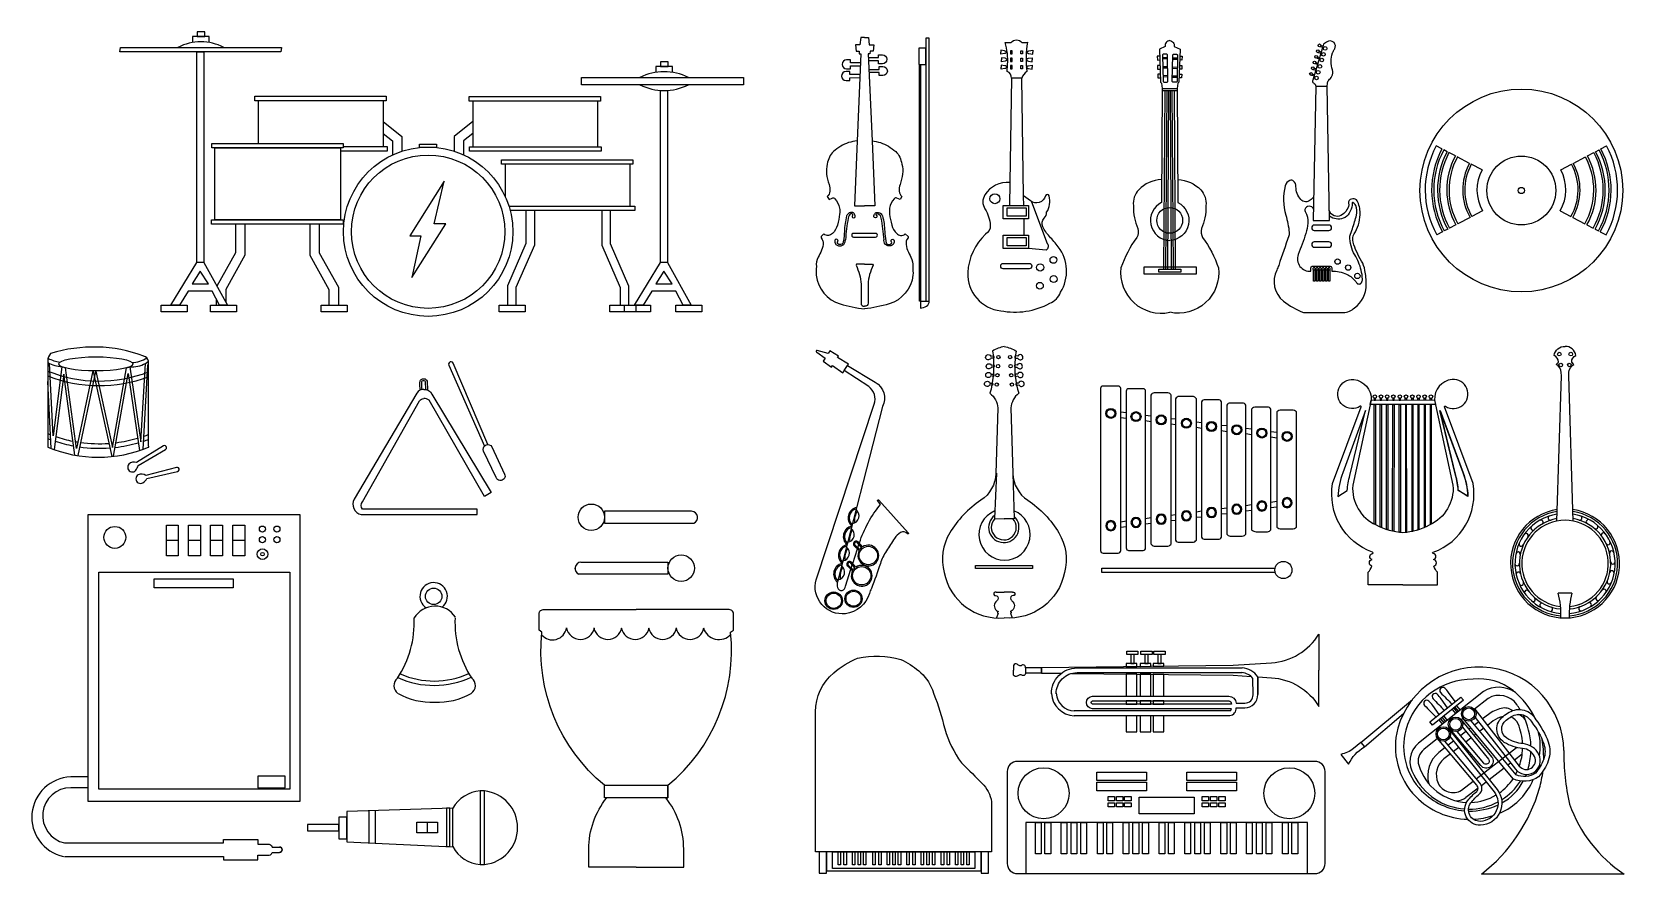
# Model space of a CAD drawing. Header units: inches. Extents: x 0.5 to 31.6, y 9.8 to 26.3.
import ezdxf

# ---------------------------------------------------------------- set-up
doc = ezdxf.new("R2010")
doc.units = ezdxf.units.IN
doc.header["$MEASUREMENT"] = 0

# ---------------------------------------------------------------- blocks, each defined once
blk = doc.blocks.new('*U1')
for radius in [0.0982, 0.078]:
    blk.add_circle((0, 0), radius)
blk = doc.blocks.new('*U2')
at = {"color": 0, "linetype": 'ByBlock', "lineweight": -2, "transparency": 16777216, "rotation": 352.5610400539124}
for p in [(21.61, 18.799), (22.103, 18.735), (22.595, 18.671), (23.088, 18.606), (23.58, 18.542), (24.073, 18.478), (24.565, 18.414), (25.058, 18.349)]:
    blk.add_blockref('*U1', p, dxfattribs=at)
blk = doc.blocks.new('*U3')
for radius in [0.0982, 0.078]:
    blk.add_circle((0, 0), radius)
blk = doc.blocks.new('*U4')
at = {"color": 0, "linetype": 'ByBlock', "lineweight": -2, "transparency": 16777216, "rotation": 352.5610400539124}
for p in [(21.61, 18.799), (22.103, 18.735), (22.595, 18.671), (23.088, 18.606), (23.58, 18.542), (24.073, 18.478), (24.565, 18.414), (25.058, 18.349)]:
    blk.add_blockref('*U3', p, dxfattribs=at)
blk = doc.blocks.new('*U5')
blk.add_lwpolyline([(-0.063, 0.04), (0.063, 0.04), (0.063, -0.04), (-0.063, -0.04)], close=True)
blk = doc.blocks.new('*U6')
at = {"color": 0, "linetype": 'ByBlock', "lineweight": -2, "transparency": 16777216}
for p in [(0, 0), (0.162, 0), (0.323, 0), (0, -0.12), (0.162, -0.12), (0.323, -0.12)]:
    blk.add_blockref('*U5', p, dxfattribs=at)
blk = doc.blocks.new('*U7')
blk.add_lwpolyline([(-0.063, 0.04), (0.063, 0.04), (0.063, -0.04), (-0.063, -0.04)], close=True)
blk = doc.blocks.new('*U8')
at = {"color": 0, "linetype": 'ByBlock', "lineweight": -2, "transparency": 16777216}
for p in [(0, 0), (0.162, 0), (0.323, 0), (0, -0.12), (0.162, -0.12), (0.323, -0.12)]:
    blk.add_blockref('*U7', p, dxfattribs=at)
blk = doc.blocks.new('*U9')
blk.add_lwpolyline([(0, 0.1), (0.026, 0.1), (0.026, -0.124), (0, -0.124)], close=True)
blk.add_arc((0.013, 0.119), 0.023, 304.0921, 235.9079)
blk = doc.blocks.new('*U10')
at = {"color": 0, "linetype": 'ByBlock', "lineweight": -2, "transparency": 16777216}
for p in [(25.572, 21.508), (25.631, 21.508), (25.69, 21.508), (25.749, 21.508), (25.808, 21.508), (25.867, 21.508)]:
    blk.add_blockref('*U9', p, dxfattribs=at)
blk = doc.blocks.new('*U11')
blk.add_circle((0, 0), 0.0593)
blk = doc.blocks.new('*U12')
at = {"color": 0, "linetype": 'ByBlock', "lineweight": -2, "transparency": 16777216}
for p in [(0, 0), (0.284, 0), (0, -0.207), (0.284, -0.207)]:
    blk.add_blockref('*U11', p, dxfattribs=at)
blk = doc.blocks.new('*U13')
blk.add_line((0.117, 0), (-0.117, 0))
blk.add_lwpolyline([(-0.117, 0.3), (0.117, 0.3), (0.117, -0.3), (-0.117, -0.3)], close=True)
blk = doc.blocks.new('*U14')
at = {"color": 0, "linetype": 'ByBlock', "lineweight": -2, "transparency": 16777216}
for p in [(0, 0), (0.433, 0), (0.865, 0), (1.298, 0)]:
    blk.add_blockref('*U13', p, dxfattribs=at)

msp = doc.modelspace()

# ---------------------------------------------------------------- linework, layer by layer
for p, q in [((25.673, 25.858), (25.716, 25.846)), ((25.684, 25.88), (25.723, 25.869)), ((25.707, 25.974), (25.75, 25.961)), ((25.719, 25.996), (25.757, 25.984)), ((16.715, 25.657), (16.715, 25.657)), ((22.565, 25.782), (22.565, 25.782)), ((22.719, 25.755), (22.624, 25.754)), ((22.719, 25.73), (22.624, 25.728)), ((22.722, 25.577), (22.627, 25.575)), ((22.723, 25.551), (22.628, 25.549)), ((22.817, 25.549), (22.912, 25.547)), ((22.818, 25.575), (22.913, 25.573)), ((22.82, 25.727), (22.916, 25.726)), ((22.821, 25.753), (22.916, 25.751)), ((25.586, 25.548), (25.625, 25.537)), ((25.608, 25.639), (25.651, 25.627)), ((25.62, 25.661), (25.658, 25.65)), ((25.641, 25.749), (25.684, 25.737)), ((25.652, 25.772), (25.691, 25.76)), ((22.725, 25.405), (22.63, 25.403)), ((22.726, 25.379), (22.631, 25.377)), ((22.814, 25.403), (22.909, 25.401)), ((22.814, 25.377), (22.909, 25.375)), ((25.542, 25.414), (25.585, 25.401)), ((25.553, 25.436), (25.591, 25.424)), ((25.575, 25.526), (25.618, 25.513)), ((22.618, 25.155), (22.905, 25.155)), ((22.618, 25.114), (22.906, 25.116)), ((22.648, 21.622), (22.671, 25.114)), ((22.689, 21.622), (22.712, 25.114)), ((22.725, 21.623), (22.748, 25.115)), ((22.799, 21.623), (22.776, 25.115)), ((22.835, 21.622), (22.812, 25.114)), ((22.876, 21.622), (22.853, 25.114)), ((16.65, 24.127), (16.596, 22.859)), ((16.941, 24.127), (16.995, 22.859)), ((28.085, 23.97), (27.974, 24.029)), ((31.193, 23.97), (31.305, 24.029)), ((28.188, 23.917), (28.121, 23.952)), ((28.348, 23.833), (28.223, 23.898)), ((28.625, 23.688), (28.386, 23.813)), ((28.871, 23.559), (28.659, 23.671)), ((30.408, 23.559), (30.62, 23.671)), ((30.654, 23.688), (30.892, 23.813)), ((30.931, 23.833), (31.055, 23.898)), ((31.091, 23.917), (31.158, 23.952)), ((16.596, 22.859), (16.795, 22.859)), ((16.995, 22.859), (16.795, 22.859)), ((28.882, 22.761), (28.669, 22.65)), ((30.397, 22.761), (30.609, 22.65)), ((28.358, 22.487), (28.234, 22.422)), ((28.635, 22.632), (28.397, 22.508)), ((30.643, 22.632), (30.881, 22.508)), ((30.92, 22.487), (31.045, 22.422)), ((28.096, 22.35), (27.984, 22.292)), ((28.198, 22.404), (28.131, 22.369)), ((31.08, 22.404), (31.147, 22.369)), ((31.183, 22.35), (31.294, 22.292)), ((17.887, 20.994), (17.996, 20.994)), ((21.804, 18.827), (21.911, 18.816)), ((21.804, 18.721), (21.911, 18.704)), ((22.292, 18.763), (22.395, 18.753)), ((22.794, 18.697), (22.874, 18.689)), ((22.292, 18.657), (22.395, 18.641)), ((22.794, 18.592), (22.874, 18.579)), ((23.283, 18.634), (23.386, 18.623)), ((23.283, 18.528), (23.386, 18.511)), ((23.777, 18.569), (23.878, 18.559)), ((23.777, 18.463), (23.878, 18.447)), ((24.251, 18.507), (24.363, 18.496)), ((24.251, 18.402), (24.363, 18.384)), ((24.739, 18.443), (24.855, 18.432)), ((24.739, 18.338), (24.855, 18.319)), ((19.377, 17.626), (19.334, 16.74)), ((19.694, 17.624), (19.723, 16.737)), ((22.794, 16.81), (22.874, 16.822)), ((23.283, 16.873), (23.386, 16.89)), ((23.777, 16.938), (23.878, 16.954)), ((23.777, 16.832), (23.878, 16.843)), ((24.251, 17), (24.363, 17.018)), ((24.251, 16.894), (24.363, 16.905)), ((24.739, 17.064), (24.855, 17.082)), ((24.739, 16.958), (24.855, 16.97)), ((19.334, 16.74), (19.528, 16.737)), ((19.723, 16.737), (19.528, 16.737)), ((21.804, 16.68), (21.911, 16.697)), ((21.804, 16.575), (21.911, 16.585)), ((22.292, 16.744), (22.395, 16.761)), ((22.292, 16.638), (22.395, 16.649)), ((22.794, 16.704), (22.874, 16.712)), ((23.283, 16.768), (23.386, 16.778)), ((19.37, 15.299), (19.528, 15.299)), ((19.687, 15.299), (19.528, 15.299)), ((30.626, 15.284), (30.359, 15.284)), ((28.028, 12.802), (28.096, 12.716)), ((28.059, 12.827), (28.127, 12.741)), ((28.089, 12.851), (28.157, 12.766)), ((28.12, 12.876), (28.189, 12.79)), ((28.287, 13.01), (28.355, 12.924)), ((28.318, 13.035), (28.386, 12.949)), ((28.339, 13.052), (28.407, 12.966)), ((28.371, 13.077), (28.439, 12.991)), ((7.104, 11.027), (7.104, 10.397)), ((7.224, 11.031), (7.224, 10.392)), ((8.243, 10.801), (8.243, 10.596))]:
    msp.add_line(p, q)
for points in [[(3.979, 26.052), (3.979, 26.168), (3.654, 26.168), (3.654, 26.052)], [(13.037, 25.466), (13.037, 25.582), (12.712, 25.582), (12.712, 25.466)], [(22.565, 25.782), (22.52, 25.782), (22.523, 25.71), (22.567, 25.712)], [(22.571, 25.604), (22.524, 25.604), (22.526, 25.532), (22.573, 25.534)], [(22.953, 25.604), (23, 25.604), (22.997, 25.532), (22.95, 25.534)], [(22.959, 25.782), (23.004, 25.782), (23.001, 25.71), (22.957, 25.712)], [(22.577, 25.432), (22.527, 25.432), (22.53, 25.36), (22.579, 25.362)], [(22.947, 25.432), (22.997, 25.432), (22.994, 25.36), (22.945, 25.362)], [(4.938, 24.913), (4.938, 24.077)], [(7.379, 24.913), (7.379, 24.005)], [(25.621, 25.199), (25.57, 22.573), (25.889, 22.573), (25.839, 25.199)], [(7.379, 24.506), (7.744, 24.215), (7.744, 23.925)], [(9.137, 24.506), (8.773, 24.215), (8.773, 23.925)], [(6.544, 23.99), (6.544, 23.935), (7.468, 23.935), (7.468, 24.01), (6.599, 24.01)], [(7.379, 24.274), (7.562, 24.128), (7.562, 23.853)], [(9.137, 24.274), (8.954, 24.128), (8.954, 23.853)], [(9.839, 22.851), (12.212, 22.851), (12.212, 23.67), (9.768, 23.67), (9.768, 23.038)], [(8.574, 23.337), (7.904, 22.27), (8.119, 22.27), (7.94, 21.455), (8.607, 22.506), (8.378, 22.506), (8.574, 23.337)], [(10.174, 22.764), (10.174, 22.12), (9.813, 21.295), (9.813, 20.916)], [(9.839, 22.851), (12.305, 22.851), (12.305, 22.764), (9.865, 22.764)], [(10.338, 22.764), (10.338, 22.086), (9.977, 21.26), (9.977, 20.916)], [(11.655, 22.764), (11.655, 22.086), (12.015, 21.26), (12.015, 20.916)], [(11.819, 22.764), (11.819, 22.12), (12.18, 21.295), (12.18, 20.916)], [(4.492, 22.499), (4.492, 21.94), (4.13, 21.289)], [(4.677, 22.499), (4.677, 21.892), (4.303, 21.22), (4.303, 20.976)], [(5.948, 22.499), (5.948, 21.892), (6.321, 21.22), (6.321, 20.916)], [(6.133, 22.499), (6.133, 21.94), (6.506, 21.268), (6.506, 20.916)], [(19.915, 22.282), (19.915, 22.604)], [(17.011, 22.319), (16.579, 22.319)], [(16.579, 22.244), (17.011, 22.244)], [(3.875, 21.751), (4.336, 20.916), (4.18, 20.916), (4.04, 21.186), (3.57, 21.186), (3.402, 20.916), (3.23, 20.916), (3.738, 21.751)], [(3.806, 21.58), (3.649, 21.335), (3.966, 21.335), (3.806, 21.58)], [(12.941, 21.751), (13.402, 20.916), (13.245, 20.916), (13.106, 21.186), (12.635, 21.186), (12.467, 20.916), (12.296, 20.916), (12.804, 21.751)], [(12.872, 21.58), (12.715, 21.335), (13.031, 21.335), (12.872, 21.58)], [(4.118, 21.034), (4.118, 20.916)], [(1.703, 19.628), (1.384, 18.113), (1.17, 19.687), (1.1, 19.71), (0.93, 18.361), (0.858, 19.775)], [(1.754, 19.617), (1.408, 17.973)], [(1.763, 19.627), (2.088, 18.128), (2.363, 19.689), (2.429, 19.712), (2.643, 18.239), (2.731, 19.777), (2.795, 19.822)], [(2.687, 18.094), (2.782, 19.749), (2.795, 19.759)], [(0.891, 18.109), (0.824, 19.421)], [(1.35, 17.983), (1.134, 19.565), (0.948, 18.089)], [(1.712, 19.616), (2.073, 17.955)], [(2.111, 17.959), (2.396, 19.578), (2.616, 18.07)], [(13.414, 16.886), (11.711, 16.886), (11.711, 16.649), (13.455, 16.649)], [(13.529, 16.758), (13.529, 16.767)], [(16.664, 16.17), (16.685, 16.233)], [(11.249, 15.889), (12.951, 15.889), (12.951, 15.652), (11.208, 15.652)], [(16.563, 15.862), (16.656, 16.146)], [(11.133, 15.761), (11.133, 15.771)], [(16.535, 15.774), (16.555, 15.837)], [(24.825, 15.686), (21.433, 15.686), (21.433, 15.773), (24.825, 15.773)], [(20.255, 13.824), (20.255, 13.719), (20.643, 13.715)], [(20.839, 13.713), (24.002, 13.678), (24.353, 13.655)], [(24.483, 13.647), (24.487, 13.297)], [(26.497, 12.361), (27.508, 13.201)], [(28.455, 13.251), (28.51, 13.189), (27.901, 12.699), (27.85, 12.763), (28.455, 13.251)], [(23.941, 12.978), (20.893, 12.978)], [(23.941, 12.886), (20.893, 12.886)], [(26.497, 12.361), (26.571, 12.274), (27.335, 12.929)], [(28.498, 12.832), (28.464, 12.806)], [(28.239, 12.628), (28.226, 12.617)], [(28.556, 12.574), (28.451, 12.493)], [(28.651, 12.647), (28.616, 12.62)], [(28.754, 12.524), (28.718, 12.496)], [(28.804, 12.766), (28.726, 12.705)], [(28.903, 12.639), (28.829, 12.582)], [(28.313, 12.387), (28.209, 12.307)], [(28.414, 12.261), (28.312, 12.183)], [(28.392, 12.447), (28.373, 12.433)], [(28.495, 12.324), (28.473, 12.307)], [(28.658, 12.45), (28.555, 12.37)], [(28.756, 11.652), (29.544, 12.264)], [(29.008, 11.639), (29.301, 11.864)], [(29.376, 11.922), (29.429, 11.963)], [(29.504, 12.021), (29.655, 12.138)], [(28.857, 11.522), (28.948, 11.593)], [(28.555, 11.289), (28.792, 11.472)], [(6.674, 11.013), (6.674, 10.417), (8.744, 10.324), (8.744, 11.08), (6.674, 11.013)]]:
    msp.add_lwpolyline(points)
for points in [[(3.746, 26.168), (3.896, 26.168), (3.896, 26.261), (3.746, 26.261)], [(2.245, 25.957), (5.393, 25.957), (5.38, 25.87), (2.233, 25.87)], [(3.738, 25.87), (3.875, 25.87), (3.875, 21.751), (3.738, 21.751)], [(17.996, 25.941), (17.859, 25.941), (17.859, 25.624), (17.996, 25.624)], [(18.056, 26.14), (17.996, 26.14), (17.996, 20.994), (18.056, 20.994)], [(19.68, 25.892), (19.651, 25.892), (19.651, 25.828), (19.68, 25.828)], [(19.852, 25.892), (19.882, 25.892), (19.882, 25.828), (19.852, 25.828)], [(12.805, 25.582), (12.954, 25.582), (12.954, 25.675), (12.805, 25.675)], [(17.87, 25.624), (17.887, 25.624), (17.887, 20.994), (17.87, 20.994)], [(19.68, 25.743), (19.651, 25.743), (19.651, 25.679), (19.68, 25.679)], [(19.68, 25.601), (19.651, 25.601), (19.651, 25.537), (19.68, 25.537)], [(19.852, 25.743), (19.882, 25.743), (19.882, 25.679), (19.852, 25.679)], [(19.852, 25.601), (19.882, 25.601), (19.882, 25.537), (19.852, 25.537)], [(19.947, 25.726), (19.947, 25.726)], [(19.947, 25.703), (19.947, 25.703)], [(19.951, 25.581), (19.951, 25.581)], [(19.952, 25.559), (19.952, 25.559)], [(11.261, 25.369), (14.429, 25.369), (14.429, 25.225), (11.261, 25.225)], [(4.869, 25.001), (7.44, 25.001), (7.44, 24.913), (4.869, 24.913)], [(9.062, 24.993), (11.633, 24.993), (11.633, 24.905), (9.062, 24.905)], [(12.804, 25.114), (12.941, 25.114), (12.941, 21.751), (12.804, 21.751)], [(11.579, 24.905), (9.132, 24.905), (9.132, 24.011), (11.579, 24.011)], [(4.028, 24.077), (6.599, 24.077), (6.599, 23.99), (4.028, 23.99)], [(4.093, 23.99), (6.544, 23.99), (6.544, 22.587), (4.093, 22.587)], [(8.091, 24.062), (8.426, 24.062), (8.426, 23.999), (8.091, 23.999)], [(9.071, 24.011), (11.642, 24.011), (11.642, 23.924), (9.071, 23.924)], [(9.693, 23.757), (12.264, 23.757), (12.264, 23.67), (9.693, 23.67)], [(19.508, 22.863), (20.004, 22.863), (20.004, 22.604), (19.508, 22.604)], [(19.581, 22.821), (19.958, 22.821), (19.958, 22.655), (19.581, 22.655)], [(4.027, 22.587), (6.598, 22.587), (6.598, 22.499), (4.027, 22.499)], [(19.508, 22.282), (20.004, 22.282), (20.004, 22.023), (19.508, 22.023)], [(19.581, 22.241), (19.958, 22.241), (19.958, 22.074), (19.581, 22.074)], [(22.26, 21.667), (23.278, 21.667), (23.278, 21.52), (22.26, 21.52)], [(22.548, 21.622), (22.983, 21.622), (22.983, 21.56), (22.548, 21.56)], [(3.041, 20.916), (3.552, 20.916), (3.552, 20.783), (3.041, 20.783)], [(4.003, 20.916), (4.514, 20.916), (4.514, 20.783), (4.003, 20.783)], [(6.169, 20.916), (6.679, 20.916), (6.679, 20.783), (6.169, 20.783)], [(9.65, 20.916), (10.161, 20.916), (10.161, 20.783), (9.65, 20.783)], [(11.811, 20.916), (12.322, 20.916), (12.322, 20.783), (11.811, 20.783)], [(12.101, 20.916), (12.612, 20.916), (12.612, 20.783), (12.101, 20.783)], [(13.104, 20.916), (13.614, 20.916), (13.614, 20.783), (13.104, 20.783)], [(26.701, 19.06), (27.942, 19.061), (27.961, 18.971), (26.682, 18.972)], [(26.76, 19.06), (26.786, 19.06), (26.786, 19.093), (26.76, 19.093)], [(26.881, 19.06), (26.907, 19.06), (26.907, 19.093), (26.881, 19.093)], [(27.003, 19.06), (27.029, 19.06), (27.029, 19.093), (27.003, 19.093)], [(27.123, 19.06), (27.149, 19.06), (27.149, 19.093), (27.123, 19.093)], [(27.248, 19.06), (27.274, 19.06), (27.274, 19.093), (27.248, 19.093)], [(27.395, 19.06), (27.369, 19.06), (27.369, 19.093), (27.395, 19.093)], [(27.52, 19.06), (27.494, 19.06), (27.494, 19.093), (27.52, 19.093)], [(27.64, 19.06), (27.614, 19.06), (27.614, 19.093), (27.64, 19.093)], [(27.761, 19.06), (27.735, 19.06), (27.735, 19.093), (27.761, 19.093)], [(27.883, 19.06), (27.857, 19.06), (27.857, 19.093), (27.883, 19.093)], [(26.76, 18.972), (26.786, 18.972), (26.786, 16.622), (26.76, 16.635)], [(26.881, 18.972), (26.907, 18.972), (26.907, 16.566), (26.881, 16.577)], [(27.003, 18.972), (27.028, 18.972), (27.028, 16.523), (27.003, 16.531)], [(27.123, 18.972), (27.149, 18.972), (27.146, 16.493), (27.122, 16.498)], [(27.248, 18.972), (27.273, 18.972), (27.273, 16.473), (27.247, 16.476)], [(27.395, 18.972), (27.37, 18.972), (27.37, 16.473), (27.396, 16.476)], [(27.52, 18.972), (27.494, 18.972), (27.496, 16.493), (27.52, 16.498)], [(27.64, 18.972), (27.614, 18.972), (27.615, 16.523), (27.64, 16.531)], [(27.761, 18.972), (27.736, 18.972), (27.736, 16.566), (27.762, 16.577)], [(27.883, 18.972), (27.857, 18.972), (27.857, 16.622), (27.883, 16.635)], [(1.612, 16.819), (5.75, 16.819), (5.75, 11.205), (1.612, 11.205)], [(1.824, 15.692), (5.559, 15.692), (5.559, 11.446), (1.824, 11.446)], [(18.966, 15.825), (20.079, 15.825), (20.079, 15.765), (18.966, 15.765)], [(2.904, 15.561), (4.448, 15.561), (4.448, 15.385), (2.904, 15.385)], [(22.141, 14.084), (21.921, 14.084), (21.921, 14.146), (22.141, 14.146)], [(22, 13.908), (22.066, 13.908), (22.066, 14.084), (22, 14.084)], [(22.418, 14.084), (22.198, 14.084), (22.198, 14.146), (22.418, 14.146)], [(22.277, 13.908), (22.342, 13.908), (22.342, 14.084), (22.277, 14.084)], [(22.671, 14.084), (22.451, 14.084), (22.451, 14.146), (22.671, 14.146)], [(22.53, 13.908), (22.596, 13.908), (22.596, 14.084), (22.53, 14.084)], [(20.255, 13.824), (19.943, 13.824), (19.943, 13.725), (20.255, 13.725)], [(21.908, 13.266), (22.118, 13.266), (22.118, 13.699), (21.909, 13.701)], [(21.909, 13.848), (22.119, 13.85), (22.119, 13.908), (21.909, 13.908)], [(22.185, 13.851), (22.396, 13.853), (22.396, 13.908), (22.185, 13.908)], [(22.439, 13.854), (22.649, 13.856), (22.649, 13.908), (22.439, 13.908)], [(22.185, 13.266), (22.395, 13.266), (22.395, 13.696), (22.185, 13.698)], [(22.438, 13.266), (22.648, 13.266), (22.648, 13.693), (22.438, 13.695)], [(21.908, 13.114), (22.118, 13.114), (22.118, 13.174), (21.908, 13.174)], [(22.185, 13.114), (22.395, 13.114), (22.395, 13.174), (22.185, 13.174)], [(22.438, 13.114), (22.648, 13.114), (22.648, 13.174), (22.438, 13.174)], [(21.908, 12.57), (22.118, 12.57), (22.118, 12.886), (21.908, 12.886)], [(22.185, 12.57), (22.395, 12.57), (22.395, 12.886), (22.185, 12.886)], [(22.438, 12.57), (22.648, 12.57), (22.648, 12.886), (22.438, 12.886)], [(5.468, 11.701), (4.928, 11.701), (4.928, 11.477), (5.468, 11.477)], [(11.71, 11.524), (12.951, 11.524), (12.951, 11.28), (11.71, 11.28)], [(21.34, 11.784), (22.31, 11.784), (22.31, 11.617), (21.34, 11.617)], [(21.34, 11.586), (22.31, 11.586), (22.31, 11.418), (21.34, 11.418)], [(23.098, 11.784), (24.068, 11.784), (24.068, 11.617), (23.098, 11.617)], [(23.098, 11.586), (24.068, 11.586), (24.068, 11.418), (23.098, 11.418)], [(9.363, 11.413), (9.277, 11.413), (9.277, 9.974), (9.363, 9.974)], [(22.167, 11.292), (23.239, 11.292), (23.239, 10.968), (22.167, 10.968)], [(6.674, 10.902), (6.513, 10.902), (6.513, 10.477), (6.674, 10.477)], [(8.686, 11.078), (8.619, 11.078), (8.619, 10.329), (8.686, 10.329)], [(6.513, 10.756), (5.9, 10.756), (5.9, 10.631), (6.513, 10.631)], [(8.04, 10.801), (8.445, 10.801), (8.445, 10.596), (8.04, 10.596)], [(19.95, 9.796), (25.46, 9.796), (25.46, 10.795), (19.95, 10.795)], [(20.139, 10.795), (20.251, 10.795), (20.251, 10.184), (20.139, 10.184)], [(20.323, 10.795), (20.435, 10.795), (20.435, 10.184), (20.323, 10.184)], [(20.64, 10.795), (20.752, 10.795), (20.752, 10.184), (20.64, 10.184)], [(20.834, 10.795), (20.946, 10.795), (20.946, 10.184), (20.834, 10.184)], [(21.023, 10.795), (21.135, 10.795), (21.135, 10.184), (21.023, 10.184)], [(21.349, 10.795), (21.461, 10.795), (21.461, 10.184), (21.349, 10.184)], [(21.532, 10.795), (21.644, 10.795), (21.644, 10.184), (21.532, 10.184)], [(21.849, 10.795), (21.961, 10.795), (21.961, 10.184), (21.849, 10.184)], [(22.044, 10.795), (22.156, 10.795), (22.156, 10.184), (22.044, 10.184)], [(22.233, 10.795), (22.345, 10.795), (22.345, 10.184), (22.233, 10.184)], [(22.556, 10.795), (22.668, 10.795), (22.668, 10.184), (22.556, 10.184)], [(22.74, 10.795), (22.851, 10.795), (22.851, 10.184), (22.74, 10.184)], [(23.056, 10.795), (23.168, 10.795), (23.168, 10.184), (23.056, 10.184)], [(23.251, 10.795), (23.363, 10.795), (23.363, 10.184), (23.251, 10.184)], [(23.44, 10.795), (23.552, 10.795), (23.552, 10.184), (23.44, 10.184)], [(23.765, 10.795), (23.877, 10.795), (23.877, 10.184), (23.765, 10.184)], [(23.949, 10.795), (24.06, 10.795), (24.06, 10.184), (23.949, 10.184)], [(24.265, 10.795), (24.377, 10.795), (24.377, 10.184), (24.265, 10.184)], [(24.46, 10.795), (24.572, 10.795), (24.572, 10.184), (24.46, 10.184)], [(24.649, 10.795), (24.761, 10.795), (24.761, 10.184), (24.649, 10.184)], [(24.969, 10.795), (25.081, 10.795), (25.081, 10.184), (24.969, 10.184)], [(25.153, 10.795), (25.265, 10.795), (25.265, 10.184), (25.153, 10.184)], [(16.051, 10.226), (15.909, 10.226), (15.909, 9.804), (16.051, 9.804)], [(16.051, 9.851), (19.076, 9.851), (19.076, 10.226), (16.051, 10.226)], [(16.168, 10.226), (18.949, 10.226), (18.949, 9.895), (16.168, 9.895)], [(16.28, 10.226), (16.326, 10.226), (16.326, 9.972), (16.28, 9.972)], [(16.392, 10.226), (16.439, 10.226), (16.439, 9.972), (16.392, 9.972)], [(16.558, 10.226), (16.604, 10.226), (16.604, 9.972), (16.558, 9.972)], [(16.667, 10.226), (16.714, 10.226), (16.714, 9.972), (16.667, 9.972)], [(16.777, 10.226), (16.823, 10.226), (16.823, 9.972), (16.777, 9.972)], [(16.958, 10.226), (17.005, 10.226), (17.005, 9.972), (16.958, 9.972)], [(17.071, 10.226), (17.117, 10.226), (17.117, 9.972), (17.071, 9.972)], [(17.237, 10.226), (17.283, 10.226), (17.283, 9.972), (17.237, 9.972)], [(17.346, 10.226), (17.392, 10.226), (17.392, 9.972), (17.346, 9.972)], [(17.455, 10.226), (17.502, 10.226), (17.502, 9.972), (17.455, 9.972)], [(17.624, 10.226), (17.67, 10.226), (17.67, 9.972), (17.624, 9.972)], [(17.736, 10.226), (17.783, 10.226), (17.783, 9.972), (17.736, 9.972)], [(17.902, 10.226), (17.949, 10.226), (17.949, 9.972), (17.902, 9.972)], [(18.011, 10.226), (18.058, 10.226), (18.058, 9.972), (18.011, 9.972)], [(18.121, 10.226), (18.168, 10.226), (18.168, 9.972), (18.121, 9.972)], [(18.296, 10.226), (18.343, 10.226), (18.343, 9.972), (18.296, 9.972)], [(18.409, 10.226), (18.455, 10.226), (18.455, 9.972), (18.409, 9.972)], [(18.575, 10.226), (18.621, 10.226), (18.621, 9.972), (18.575, 9.972)], [(18.684, 10.226), (18.73, 10.226), (18.73, 9.972), (18.684, 9.972)], [(18.793, 10.226), (18.84, 10.226), (18.84, 9.972), (18.793, 9.972)], [(19.218, 10.226), (19.076, 10.226), (19.076, 9.804), (19.218, 9.804)]]:
    msp.add_lwpolyline(points, close=True)
for points in [[(16.795, 26.15), (16.722, 26.15), (16.704, 26.007), (16.615, 26.007), (16.629, 25.884), (16.688, 25.884), (16.691, 25.833), (16.722, 25.833), (16.65, 24.127, 0.114044), (16.329, 24.024, 0.046976), (16.186, 23.92, 0.11291), (16.109, 23.812, 0.041022), (16.064, 23.675, 0.087405), (16.053, 23.48, 0.05653), (16.1, 23.278, -0.107973), (16.117, 23.144, -0.181889), (16.067, 23.039), (16.102, 22.983), (16.161, 23.01, -0.349604), (16.216, 22.996, -0.13376), (16.304, 22.812, -0.077704), (16.308, 22.697, -0.034911), (16.265, 22.482, -0.132614), (16.166, 22.315, -0.172364), (16.09, 22.279, -0.196667), (15.999, 22.307), (15.944, 22.258), (15.944, 22.229), (15.965, 22.199), (15.967, 22.197, -0.161595), (15.985, 22.138, -0.093056), (15.954, 21.989, -0.024233), (15.889, 21.852, 0.149602), (15.853, 21.668, 0.024329), (15.849, 21.502, 0.296373), (16.316, 20.938, 0.039728), (16.795, 20.841, 0.060107)], [(16.795, 26.15), (16.869, 26.15), (16.887, 26.007), (16.976, 26.007), (16.962, 25.884), (16.902, 25.884), (16.899, 25.833), (16.868, 25.833), (16.941, 24.127, -0.114044), (17.261, 24.024, -0.046976), (17.404, 23.92, -0.11291), (17.482, 23.812, -0.041022), (17.526, 23.675, -0.087405), (17.538, 23.48, -0.05653), (17.49, 23.278, 0.107973), (17.473, 23.144, 0.181889), (17.524, 23.039), (17.489, 22.983), (17.429, 23.01, 0.349604), (17.375, 22.996, 0.13376), (17.286, 22.812, 0.077704), (17.283, 22.697, 0.034911), (17.326, 22.482, 0.132614), (17.424, 22.315, 0.172364), (17.5, 22.279, 0.196667), (17.591, 22.307), (17.646, 22.258), (17.646, 22.229), (17.625, 22.199), (17.624, 22.197, 0.161595), (17.606, 22.138, 0.093056), (17.637, 21.989, 0.024233), (17.702, 21.852, -0.149602), (17.738, 21.668, -0.024329), (17.742, 21.502, -0.296373), (17.274, 20.938, -0.039728), (16.795, 20.841, -0.060107)], [(19.583, 25.874), (19.583, 25.874), (19.558, 25.874, 0.238361), (19.532, 25.891), (19.459, 25.901), (19.459, 25.862)], [(19.586, 25.851), (19.586, 25.851), (19.558, 25.851, -0.238361), (19.532, 25.834), (19.459, 25.824), (19.459, 25.862)], [(19.669, 25.352, 0.285215), (19.586, 25.486), (19.593, 25.625, 0.079982), (19.547, 26.055), (19.661, 26.053, -0.470822), (19.871, 26.053, 0.005568), (19.98, 26.056, 0.069015), (19.966, 25.483, 0.190237), (19.873, 25.352, 4.634407)], [(19.584, 25.866), (19.584, 25.866, -0.113847)], [(19.956, 25.851), (19.956, 25.851), (19.984, 25.851, 0.238361), (20.01, 25.834), (20.083, 25.824), (20.083, 25.862)], [(19.958, 25.874), (19.958, 25.874), (19.984, 25.874, -0.238361), (20.01, 25.891), (20.083, 25.901), (20.083, 25.862)], [(22.762, 26.092, 0.423919), (22.674, 25.977), (22.56, 25.92), (22.582, 25.275), (22.604, 25.255), (22.618, 25.155), (22.603, 22.923, 0.776201), (22.762, 22.18, 47.013873)], [(22.762, 26.092, -0.423919), (22.85, 25.977), (22.964, 25.92), (22.942, 25.275), (22.92, 25.255), (22.905, 25.155), (22.92, 22.923, -0.776201), (22.762, 22.18, -47.013873)], [(25.76, 25.996), (25.559, 25.314, 0.422378), (25.573, 25.263, -0.215564), (25.621, 25.199), (25.839, 25.199), (25.846, 25.251, -0.152431), (25.874, 25.314, 0.036515), (25.931, 25.391, 0.229178), (25.945, 25.515, -0.172057), (25.945, 25.848, -0.049827), (25.957, 25.873, 0.007635), (25.989, 25.929, 0.322374), (25.975, 26.05, 0.409633), (25.829, 26.058, -0.062995), (25.791, 26.033, 0.202681), (25.76, 25.996, 1.35634)], [(16.715, 25.657), (16.518, 25.657), (16.518, 25.712), (16.443, 25.712, 1), (16.443, 25.537), (16.518, 25.537), (16.518, 25.593), (16.712, 25.594)], [(16.872, 25.756), (17.069, 25.756), (17.069, 25.811), (17.144, 25.811, -1), (17.144, 25.636), (17.069, 25.636), (17.069, 25.692), (16.874, 25.693)], [(16.881, 25.527), (17.078, 25.527), (17.078, 25.582), (17.153, 25.582, -1), (17.153, 25.407), (17.078, 25.407), (17.078, 25.463), (16.884, 25.464)], [(19.591, 25.581), (19.591, 25.581), (19.565, 25.581, 0.238361), (19.54, 25.599), (19.467, 25.609), (19.467, 25.57)], [(19.59, 25.559), (19.59, 25.559), (19.565, 25.559, -0.238361), (19.54, 25.541), (19.467, 25.531), (19.467, 25.57)], [(19.595, 25.726), (19.595, 25.726), (19.569, 25.726, 0.238361), (19.544, 25.743), (19.471, 25.753), (19.471, 25.714)], [(19.595, 25.703), (19.595, 25.703), (19.569, 25.703, -0.238361), (19.544, 25.686), (19.471, 25.676), (19.471, 25.714)], [(19.953, 25.726), (19.973, 25.726, -0.238361), (19.998, 25.743), (20.071, 25.753), (20.071, 25.714)], [(19.953, 25.703), (19.973, 25.703, 0.238361), (19.998, 25.686), (20.071, 25.676), (20.071, 25.714)], [(19.957, 25.581), (19.977, 25.581, -0.238361), (20.002, 25.599), (20.075, 25.609), (20.075, 25.57)], [(19.959, 25.559), (19.977, 25.559, 0.238361), (20.002, 25.541), (20.075, 25.531), (20.075, 25.57)], [(16.705, 25.428), (16.508, 25.428), (16.508, 25.483), (16.433, 25.483, 1), (16.433, 25.308), (16.508, 25.308), (16.508, 25.364), (16.702, 25.365)], [(19.635, 23.316, 0.277754), (19.148, 23.072, 0.289858), (19.148, 22.801, -0.127211), (19.254, 22.471, -0.297083), (19.16, 22.306, 0.18643), (18.812, 21.552, 0.396164), (19.46, 20.805, 0.172969), (20.416, 20.952, 0.225396), (20.626, 21.167, 0.314916), (20.584, 22.053, 0.023528), (20.409, 22.26, -0.073091), (20.279, 22.447, -0.327677), (20.309, 22.617, 0.212914), (20.356, 22.731, 0.205382), (20.404, 23.051, 0.772672), (20.332, 23.051, -0.546707), (20.04, 22.956), (19.904, 23.051), (19.873, 25.352), (19.669, 25.352), (19.635, 23.316), (19.627, 22.864), (19.907, 22.859), (19.904, 23.051)], [(22.599, 23.37, 0.196703), (22.156, 23.17, 0.222154), (22.053, 22.862, 0.016497), (22.055, 22.85, 0.117831), (22.142, 22.412, -0.171117), (22.119, 22.237)], [(22.924, 23.37, -0.196703), (23.368, 23.17, -0.222154), (23.471, 22.862, -0.016497), (23.469, 22.85, -0.117831), (23.382, 22.412, 0.171117), (23.405, 22.237)], [(25.579, 23.035, -0.043788), (25.512, 22.968, -0.405209), (25.326, 22.98, -0.191686), (25.231, 23.233, 0.216799), (25.184, 23.343, 0.294196), (25.114, 23.355, 0.233271), (25.021, 23.246, 0.134646), (25.032, 22.676, -0.044682), (25.1, 22.338, -0.110559), (25.092, 22.273, 0.000629), (24.893, 21.694, -0.034835), (24.854, 21.6, 0.356962), (24.987, 20.996, 0.074117), (25.377, 20.772), (26.16, 20.772, 0.201428), (26.373, 20.862, 0.251715), (26.607, 21.319, 0.038318), (26.58, 21.596, 0.094205), (26.513, 21.776, -0.065281), (26.348, 22.146, -0.213524), (26.369, 22.307, 0.127427), (26.486, 22.683, 0.107982), (26.443, 22.932, 0.552881), (26.274, 22.962, 0.32526), (26.261, 22.901, -0.152167), (26.264, 22.876, -0.22825), (26.11, 22.67, -0.456764), (25.886, 22.759, -4.50978)], [(16.567, 22.674, 0.525542), (16.561, 22.632, 0.400483), (16.605, 22.632, 0.285763), (16.613, 22.664, 0.117972), (16.581, 22.718, 0.141075), (16.553, 22.729, 0.333554), (16.454, 22.68, 0.09955), (16.444, 22.659, 0.048604), (16.4, 22.358, -0.028191), (16.382, 22.176, -0.084068), (16.36, 22.112, -0.098666), (16.356, 22.108, -0.100728), (16.309, 22.1, -0.355645), (16.263, 22.14, -0.273661), (16.266, 22.147, 1.451066), (16.213, 22.177, 0.316688), (16.258, 22.086, 0.56235), (16.419, 22.179, 0.022517), (16.42, 22.19, 0.16635), (16.421, 22.194, -0.133482)], [(17.023, 22.674, -0.525542), (17.03, 22.632, -0.400483), (16.986, 22.632, -0.285763), (16.978, 22.664, -0.117972), (17.01, 22.718, -0.141075), (17.038, 22.729, -0.333554), (17.136, 22.68, -0.09955), (17.146, 22.659, -0.048604), (17.19, 22.358, 0.028191), (17.209, 22.176, 0.084068), (17.231, 22.112, 0.098666), (17.235, 22.108, 0.100728), (17.281, 22.1, 0.355645), (17.328, 22.14, 0.273661), (17.325, 22.147, -1.451066), (17.377, 22.177, -0.316688), (17.333, 22.086, -0.56235), (17.172, 22.179, -0.022517), (17.17, 22.19, -0.16635), (17.169, 22.194, 0.133482)], [(20.062, 22.937), (20.368, 22.122, -0.425006), (20.348, 21.992), (20.004, 22.023)], [(25.574, 22.791, 0.725588), (25.403, 22.787, 0.172308), (25.411, 22.744, -0.150418), (25.464, 22.522, -0.06428), (25.424, 22.316, -0.010286), (25.277, 21.906, 0.550388), (25.523, 21.578), (25.523, 21.64, -0.333099), (25.548, 21.675), (25.901, 21.675, -0.497899), (25.934, 21.631), (25.934, 21.583, -0.012223), (25.964, 21.583, -0.118825), (26.256, 21.503, -0.123322), (26.417, 21.354, 0.541882), (26.511, 21.354, 0.15403), (26.531, 21.425, 0.052336), (26.506, 21.6, 0.075183), (26.382, 21.899, -0.143983), (26.286, 22.265, -0.016638), (26.334, 22.411, 0.024595), (26.415, 22.675, 0.168623), (26.399, 22.865, 0.187706), (26.342, 22.921, 0.643269), (26.33, 22.91, -0.122418), (26.332, 22.871, -0.087576), (26.274, 22.714, -0.174825), (26.156, 22.616, -0.247461), (25.888, 22.653, -1.709539)], [(16.567, 22.674, 0.457192), (16.569, 22.676, 0.51253), (16.526, 22.703, 0.211616), (16.474, 22.619, 0.019791), (16.421, 22.194, 0.201)], [(17.023, 22.674, -0.457192), (17.021, 22.676, -0.51253), (17.064, 22.703, -0.211616), (17.116, 22.619, -0.019791), (17.169, 22.194, -0.201)], [(22.119, 22.237, 0.080426), (21.809, 21.647, 0.518561), (22.762, 20.776, 44.979836)], [(23.405, 22.237, -0.080426), (23.715, 21.647, -0.518561), (22.762, 20.776, -44.979836)], [(16.795, 21.716), (16.64, 21.716), (16.628, 21.698, -0.102226), (16.726, 21.325), (16.726, 20.953, 0.468912), (16.795, 20.896, 1.125135)], [(16.795, 21.716), (16.951, 21.716), (16.963, 21.698, 0.102226), (16.865, 21.325), (16.865, 20.953, -0.468912), (16.795, 20.896, -1.125135)], [(17.887, 20.994), (17.887, 20.857, 0.086113), (18.006, 20.897, -0.815854)], [(0.879, 19.967, 0.206321), (0.824, 19.828), (0.824, 18.136, 0.197032), (2.795, 18.136, 0.430162), (2.795, 18.157), (2.795, 19.822, 0.252389), (2.698, 19.919, 0.996833)], [(16.462, 19.733), (16.48, 19.763), (16.267, 19.89), (16.284, 19.918), (16.113, 20.02), (16.083, 19.969), (15.868, 20.029, 1), (15.859, 19.996), (16.028, 19.877), (15.986, 19.817), (16.149, 19.703), (16.171, 19.735), (16.372, 19.594), (16.399, 19.635)], [(19.528, 20.108, 0.075386), (19.294, 20.018, -0.082282), (19.316, 19.868, -0.077652), (19.248, 19.191, -0.196614), (19.404, 18.907), (19.362, 17.624, -0.242576), (19.071, 17.1, 0.111184), (18.461, 16.462, 0.201779), (18.35, 15.687, 0.382837), (19.528, 14.8, 17.677834)], [(19.314, 19.922, -0.502294), (19.316, 19.878), (19.267, 19.881, -0.623869), (19.167, 19.873, -0.955303), (19.265, 19.918), (19.314, 19.922)], [(19.528, 20.108, -0.075386), (19.763, 20.018, 0.082282), (19.741, 19.868, 0.102448), (19.809, 19.191, 0.196614), (19.653, 18.907), (19.694, 17.624, 0.242576), (19.986, 17.1, -0.111184), (20.595, 16.462, -0.201779), (20.707, 15.687, -0.382837), (19.528, 14.8, -17.677834)], [(19.743, 19.922, 0.502294), (19.741, 19.878), (19.789, 19.881, 0.623869), (19.889, 19.873, 0.955303), (19.791, 19.918), (19.743, 19.922)], [(30.333, 16.691), (30.421, 19.534), (30.418, 19.595, 0.253477), (30.32, 19.755), (30.362, 19.803, 0.30751), (30.279, 19.933, -0.373134), (30.493, 20.109, -75.590474)], [(30.652, 16.691), (30.565, 19.534), (30.568, 19.595, -0.253477), (30.666, 19.755), (30.623, 19.803, -0.30751), (30.707, 19.933, 0.373134), (30.493, 20.109, 75.590474)], [(9.427, 18.189), (8.753, 19.778, 1), (8.664, 19.74), (9.36, 18.16)], [(16.693, 16.258), (16.696, 16.266, -0.093987), (17.108, 17.016), (17.053, 17.085, -1.003029), (17.073, 17.101), (17.651, 16.459, -1.190437), (17.631, 16.447, 0.392212), (17.5, 16.467, 0.127363), (17.379, 16.354, -0.000281), (17.221, 16.109, 0.06575), (17.104, 15.862, -0.014943), (16.93, 15.373, 0.063502), (16.89, 15.278, -0.304492), (16.42, 14.88, -0.527961), (15.846, 15.546), (16.986, 18.977, 0.323707), (16.877, 19.323), (16.399, 19.635), (16.463, 19.733)], [(16.462, 19.733), (17.005, 19.41, -0.389961), (17.148, 18.932), (16.265, 15.507, 0.128897), (16.266, 15.392, 0.934983), (16.42, 15.422), (16.527, 15.75)], [(19.323, 19.746, -0.502294), (19.325, 19.702), (19.276, 19.705, -0.623869), (19.177, 19.697, -0.955303), (19.274, 19.742), (19.323, 19.746)], [(19.734, 19.746, 0.502294), (19.732, 19.702), (19.78, 19.705, 0.623869), (19.88, 19.697, 0.955303), (19.782, 19.742), (19.734, 19.746)], [(8.109, 19.255, -0.035772), (8.1, 19.407, -0.444096), (8.18, 19.477, -0.297816), (8.241, 19.427), (8.246, 19.262)], [(8.142, 19.266, -0.034174), (8.135, 19.406, -0.444096), (8.176, 19.443, -0.269929), (8.206, 19.42), (8.211, 19.268)], [(19.295, 19.387, -0.502294), (19.29, 19.343), (19.243, 19.354, -0.623869), (19.143, 19.36, -0.955303), (19.246, 19.391), (19.295, 19.387)], [(19.315, 19.567, -0.502294), (19.314, 19.523), (19.266, 19.53, -0.623869), (19.166, 19.529, -0.955303), (19.267, 19.567), (19.315, 19.567)], [(19.741, 19.567, 0.502294), (19.743, 19.523), (19.791, 19.53, 0.623869), (19.891, 19.529, 0.955303), (19.79, 19.567), (19.741, 19.567)], [(19.762, 19.387, 0.502294), (19.766, 19.343), (19.814, 19.354, 0.623869), (19.914, 19.36, 0.955303), (19.81, 19.391), (19.762, 19.387)], [(27.321, 15.443), (26.645, 15.443), (26.645, 15.693, 0.110536), (26.713, 15.81, -0.78456), (26.722, 15.94, -0.868443), (26.728, 16.055, 0.917195), (26.728, 16.082, -0.362389), (25.948, 17.427), (26.507, 18.926, 0.630122), (26.488, 18.937, -1.404014), (26.36, 19.46, -0.406394), (26.701, 19.06), (26.341, 17.394, 0.314973), (26.799, 16.616, -4.357789)], [(27.321, 15.443), (27.997, 15.443), (27.997, 15.693, -0.110536), (27.93, 15.81, 0.78456), (27.921, 15.94, 0.868443), (27.915, 16.055, -0.917195), (27.915, 16.082, 0.362389), (28.694, 17.427), (28.136, 18.926, -0.630122), (28.155, 18.937, 1.404014), (28.283, 19.46, 0.406394), (27.942, 19.06), (28.302, 17.394, -0.314973), (27.844, 16.616, 4.357789)], [(8.176, 19.268, 0.281918), (8.043, 19.195), (6.817, 17.119, 0.519938), (6.952, 16.821), (9.219, 16.821), (9.219, 16.922), (6.98, 16.922, -0.355913), (6.98, 17.068), (8.094, 19.047, -0.262568), (8.176, 19.088, 0.385663)], [(8.176, 19.268, -0.331929), (8.334, 19.176), (9.494, 17.25), (9.362, 17.17), (8.282, 19.057, 0.155746), (8.176, 19.088, 1.085941)], [(26.589, 18.852), (26.145, 17.638, 0.073834), (26.049, 17.173), (26.235, 17.288, -0.050575), (26.286, 17.586), (26.589, 18.852)], [(28.047, 18.854), (28.495, 17.641, -0.073834), (28.592, 17.177), (28.405, 17.291, 0.050575), (28.353, 17.589), (28.047, 18.854)], [(28.054, 18.852), (28.498, 17.638, -0.073834), (28.594, 17.173), (28.408, 17.288, 0.050575), (28.356, 17.586), (28.054, 18.852)], [(3.084, 18.163), (2.559, 17.835, 0.307698), (2.411, 17.805, 1.043044), (2.545, 17.685, 0.116977), (2.592, 17.782), (3.127, 18.094, 1.031003), (3.084, 18.163, 0.163058)], [(9.507, 18.142), (9.756, 17.612, -1.048817), (9.59, 17.543), (9.345, 18.059, -0.97229), (9.507, 18.142, -0.030617)], [(3.341, 17.742), (2.743, 17.582, 0.307698), (2.593, 17.597, 1.043044), (2.685, 17.443, 0.116977), (2.759, 17.522), (3.362, 17.663, 1.031003), (3.341, 17.742, 0.163058)], [(16.757, 16.187), (16.671, 16.283, 1.097936), (16.598, 16.203), (16.69, 16.114)], [(16.738, 16.174), (16.654, 16.267, 1.119202), (16.612, 16.221), (16.702, 16.134)], [(16.626, 15.792), (16.54, 15.887, 1.097936), (16.468, 15.808), (16.56, 15.718)], [(16.608, 15.778), (16.524, 15.872, 1.119202), (16.482, 15.825), (16.572, 15.738)], [(19.37, 15.299, 1.328607), (19.357, 15.234, -0.629823), (19.401, 15.161, -0.035846), (19.361, 15.11, 0.49752), (19.396, 14.931, -0.53782), (19.405, 14.918, 1.019145), (19.409, 14.891), (19.375, 14.797)], [(19.687, 15.299, -1.328607), (19.699, 15.234, 0.629823), (19.656, 15.161, 0.035846), (19.696, 15.11, -0.49752), (19.661, 14.931, 0.53782), (19.652, 14.918, -1.019145), (19.648, 14.891), (19.682, 14.797)], [(12.331, 9.925), (11.403, 9.925), (11.403, 10.277, -0.170273), (11.754, 11.28), (11.71, 11.28), (11.71, 11.524, -0.251146), (10.485, 14.518), (10.43, 14.557), (10.43, 14.876, -0.462686), (10.53, 14.961), (12.331, 14.961)], [(12.331, 9.925), (13.259, 9.925), (13.259, 10.277, 0.170273), (12.907, 11.28), (12.951, 11.28), (12.951, 11.524, 0.251146), (14.176, 14.518), (14.232, 14.557), (14.232, 14.876, 0.462686), (14.132, 14.961), (12.331, 14.961)], [(20.255, 13.725), (20.255, 13.83), (24.002, 13.871), (24.751, 13.919, 0.244816), (25.679, 14.482), (25.679, 13.774)], [(15.909, 10.226), (15.836, 10.226), (15.836, 12.96, -0.221818), (16.193, 13.724, -0.071795), (16.66, 14.013, -0.117374), (17.507, 13.986, -0.06256), (17.854, 13.764, -0.126579), (18.121, 13.391, -0.029165), (18.339, 12.716, 0.078057), (18.632, 12.044, 0.055227), (18.717, 11.937, 0.001343), (19.089, 11.568, -0.156783), (19.28, 11.202), (19.28, 10.226), (19.218, 10.226)], [(19.943, 13.824, 0.7707), (19.856, 13.861), (19.83, 13.861, -0.012165), (19.78, 13.891, 0.472693), (19.707, 13.868), (19.707, 13.774)], [(19.943, 13.725, -0.7707), (19.856, 13.688), (19.83, 13.688, 0.012165), (19.78, 13.658, -0.472693), (19.707, 13.681), (19.707, 13.774)], [(20.45, 13.314, -0.417519), (20.95, 13.82), (24.181, 13.82)], [(20.542, 13.315, -0.417519), (20.95, 13.728), (24.181, 13.728)], [(24.059, 13.039), (24.23, 13.039, 0.415287), (24.487, 13.297), (24.483, 13.647, 0.228359), (24.181, 13.82, 0.578603)], [(24.059, 13.131), (24.23, 13.131, 0.41485), (24.394, 13.296), (24.391, 13.616, 0.205956), (24.174, 13.728, 0.205956)], [(24.483, 13.647), (24.751, 13.629, -0.244816), (25.679, 13.067), (25.679, 13.774)], [(29.923, 12.807, 0.11718), (29.476, 13.376, 0.20021), (28.694, 13.597, 0.344342), (27.378, 12.601, 0.263645), (27.688, 11.418, 0.182888), (28.531, 11.024)], [(29.521, 13.339, 0.300279), (28.899, 13.356), (27.629, 12.349, 0.387057), (27.537, 11.729, 0.117242)], [(28.344, 13.161), (28.217, 13.337, 0.069151), (28.141, 13.424, 0.965703), (28.059, 13.337, -0.000629), (28.282, 13.111, -944.410695)], [(23.968, 13.022), (21.254, 13.022, -1), (21.254, 13.266), (23.919, 13.266, -0.401797), (24.059, 13.131, -1.043512)], [(23.968, 13.114), (21.254, 13.114, -1), (21.254, 13.174), (23.919, 13.174, -0.458088), (23.968, 13.114, -0.401797)], [(28.032, 12.91), (27.905, 13.085, 0.069151), (27.829, 13.173, 0.965703), (27.747, 13.085, -0.000629), (27.97, 12.86, -944.410695)], [(28.197, 13.042), (28.069, 13.218, 0.069151), (27.993, 13.305, 0.965703), (27.911, 13.218, -0.000629), (28.134, 12.992, -944.410695)], [(29.614, 13.007, 0.019937), (29.549, 13.106, 0.389155), (28.991, 13.224), (28.722, 13.011)], [(28.464, 12.806), (29.056, 12.083, -1), (28.844, 11.91), (28.239, 12.628)], [(28.729, 13.016), (29.599, 11.9, 0.900505), (29.896, 12.085, 0.264171), (29.664, 12.245, -0.118056), (29.305, 12.364, -0.528482), (29.283, 12.873, -0.021765), (29.399, 12.952, -0.436587), (29.923, 12.807, -0.077598), (30.164, 12.372, -0.177115), (30.164, 12.002, -0.097988), (29.976, 11.693, -0.281196), (29.477, 11.653), (28.498, 12.832)], [(28.736, 12.853), (29.524, 11.841, 0.900505), (29.981, 12.126, 0.264171), (29.672, 12.339, -0.118056), (29.355, 12.444, -0.528482), (29.34, 12.797, -0.021765), (29.449, 12.871, -0.445389), (29.843, 12.756, -0.079115), (30.075, 12.34, -0.177115), (30.075, 12.035, -0.095027), (29.913, 11.764, -0.261756), (29.536, 11.729), (28.659, 12.787)], [(29.466, 12.985, 0.226595), (29.246, 13.029, 0.10303), (28.993, 12.911), (28.879, 12.824)], [(29.283, 12.873, 0.102487), (29.09, 12.783), (28.978, 12.697)], [(29.663, 12.34, 0.086863), (29.575, 12.725, 0.20185), (29.434, 12.862)], [(29.826, 12.292, 0.106981), (29.672, 12.902)], [(27.222, 12.642, 0.263645), (27.573, 11.305, 0.195982), (28.593, 10.86, 0.195982)], [(28.226, 12.617), (29.164, 11.443, -0.621288), (28.837, 10.743, -0.629681), (28.592, 11.227, -0.054701), (28.765, 11.406, 0.467056), (28.765, 11.524), (28.001, 12.439)], [(28.245, 12.472), (29.105, 11.396, -0.621288), (28.835, 10.819, -0.629681), (28.652, 11.181, -0.054701), (28.813, 11.349, 0.451401), (28.819, 11.577), (28.142, 12.387)], [(28.485, 12.662), (28.997, 12.036, -1.003517), (28.902, 11.958), (28.381, 12.576)], [(26.497, 12.361), (26.359, 12.247, -0.128383), (26.108, 12.129), (26.261, 11.936, -0.151662), (26.571, 12.274, -0.633549)], [(28.001, 12.439), (27.729, 12.223, 0.308917), (27.633, 11.915, 0.316355), (28.568, 11.19, 0.316355)], [(28.15, 12.261), (28.028, 12.167, 0.307578), (27.831, 11.553)], [(29.599, 11.9, 0.077122), (29.664, 12.245, 0.077122)], [(29.77, 11.835, 0.05854), (29.825, 12.177, 0.05854)], [(30.076, 12.037, 0.04494), (30.045, 12.418)], [(30.469, 12.204, 0.055664), (30.58, 11.158, 0.161763), (31.649, 9.786, 0.360111)], [(28.253, 12.137), (28.126, 12.039, 0.352494), (28.012, 11.566, 0.443881), (28.468, 11.428), (28.696, 11.606)], [(1.612, 11.687), (1.271, 11.687, 0.881801), (1.128, 10.133)], [(31.649, 9.786), (28.859, 9.786, 0.158741), (29.994, 11.467, 0.039879), (30.061, 11.8, 0.039879)], [(29.209, 11.376, 0.094526), (29.477, 11.653)], [(29.212, 10.979, 0.011366), (29.273, 11.006, 0.181914), (29.87, 11.635)], [(29.259, 11.18, 0.141265), (29.676, 11.602)], [(29.528, 11.739, 0.015644), (29.56, 11.803)], [(29.722, 11.697, 0.010022), (29.738, 11.737, 0.010022)], [(1.612, 11.477), (1.271, 11.477, 0.894174), (1.15, 10.396), (4.258, 10.396), (4.258, 10.464), (4.931, 10.464), (4.931, 10.371), (5.12, 10.371, -0.399569), (5.213, 10.317), (5.355, 10.317, -1), (5.355, 10.213, 1)], [(1.612, 11.477), (1.612, 11.477, -11.734442)], [(28.659, 11.189, 0.125269), (29.145, 11.335)], [(28.607, 11.02, 0.113155), (29.182, 11.141, 0.113155)], [(28.7, 10.861, 0.067213), (29.088, 10.932, 0.067213)], [(1.15, 10.133), (4.258, 10.133), (4.258, 10.065), (4.931, 10.065), (4.931, 10.158), (5.12, 10.158, 0.399569), (5.213, 10.213), (5.355, 10.213, 1), (5.355, 10.317)]]:
    msp.add_lwpolyline(points, format="xyb")
for points in [[(22.698, 25.825), (22.642, 25.824, 0.414214), (22.623, 25.803), (22.632, 25.296, 0.414214), (22.653, 25.276), (22.708, 25.277, 0.414214), (22.727, 25.298), (22.718, 25.805, 0.414214)], [(22.842, 25.823), (22.897, 25.822, -0.414214), (22.917, 25.801), (22.907, 25.294, -0.414214), (22.887, 25.274), (22.832, 25.275, -0.414214), (22.812, 25.295), (22.822, 25.803, -0.414214)], [(25.877, 22.481), (25.589, 22.481, 0.414214), (25.539, 22.431), (25.539, 22.425, 0.414214), (25.589, 22.375), (25.877, 22.375, 0.414214), (25.927, 22.425), (25.927, 22.431, 0.414214)], [(25.877, 22.154), (25.589, 22.154, 0.414214), (25.539, 22.104), (25.539, 22.098, 0.414214), (25.589, 22.048), (25.877, 22.048, 0.414214), (25.927, 22.098), (25.927, 22.104, 0.414214)], [(19.507, 21.733), (20.016, 21.733, -0.414214), (20.066, 21.683), (20.066, 21.676, -0.414214), (20.016, 21.626), (19.507, 21.626, -0.414214), (19.457, 21.676), (19.457, 21.683, -0.414214)], [(21.754, 19.334), (21.459, 19.334, 0.414214), (21.409, 19.284), (21.409, 16.116, 0.414214), (21.459, 16.066), (21.754, 16.066, 0.414214), (21.804, 16.116), (21.804, 19.284, 0.414214)], [(22.244, 19.28), (21.959, 19.28, 0.414214), (21.911, 19.232), (21.911, 16.166, 0.414214), (21.959, 16.117), (22.244, 16.117, 0.414214), (22.292, 16.166), (22.292, 19.232, 0.414214)], [(22.728, 19.198), (22.458, 19.198, 0.32899), (22.395, 19.153), (22.395, 16.25, 0.271895), (22.458, 16.204), (22.728, 16.204, 0.257002), (22.794, 16.25), (22.794, 19.153, 0.269044)], [(23.207, 19.128), (22.95, 19.128, 0.285284), (22.874, 19.084), (22.874, 16.321, 0.279658), (22.95, 16.277), (23.207, 16.277, 0.268557), (23.283, 16.321), (23.283, 19.084, 0.283694)], [(23.705, 19.065), (23.459, 19.065, 0.285284), (23.386, 19.024), (23.386, 16.378, 0.279658), (23.459, 16.336), (23.705, 16.336, 0.268557), (23.777, 16.378), (23.777, 19.024, 0.283694)], [(24.182, 19.001), (23.947, 19.001, 0.285284), (23.878, 18.961), (23.878, 16.438, 0.279658), (23.947, 16.399), (24.182, 16.399, 0.268557), (24.251, 16.438), (24.251, 18.961, 0.283694)], [(24.675, 18.921), (24.455, 18.921, 0.271244), (24.363, 18.884), (24.363, 16.522, 0.199211), (24.455, 16.484), (24.675, 16.484, 0.268557), (24.739, 16.522), (24.739, 18.884, 0.283694)], [(25.154, 18.862), (24.945, 18.862, 0.224116), (24.855, 18.827), (24.855, 16.575, 0.205343), (24.945, 16.539), (25.154, 16.539, 0.213888), (25.243, 16.575), (25.243, 18.827, 0.190957)], [(25.601, 11.993), (19.785, 11.993, 0.414214), (19.585, 11.793), (19.585, 9.996, 0.414214), (19.785, 9.796), (25.601, 9.796, 0.414214), (25.801, 9.996), (25.801, 11.793, 0.414214)]]:
    msp.add_lwpolyline(points, format="xyb", close=True)
for centre, radius in [((25.657, 25.88), 0.0271), ((25.691, 25.996), 0.0271), ((25.768, 25.82), 0.0354), ((25.802, 25.936), 0.0354), ((25.559, 25.548), 0.0271), ((25.593, 25.661), 0.0271), ((25.625, 25.772), 0.0271), ((25.7, 25.584), 0.0354), ((25.736, 25.711), 0.0354), ((25.526, 25.436), 0.0271), ((25.633, 25.358), 0.0354), ((25.666, 25.471), 0.0354), ((29.639, 23.158), 1.983), ((8.261, 22.352), 1.656), ((8.261, 22.352), 1.499), ((29.639, 23.158), 0.674), ((19.343, 22.996), 0.0963), ((29.639, 23.158), 0.0609), ((22.762, 22.574), 0.253), ((20.488, 21.799), 0.0657), ((26.044, 21.767), 0.0525), ((20.228, 21.653), 0.0709), ((20.495, 21.426), 0.0674), ((26.252, 21.651), 0.0525), ((26.432, 21.486), 0.0525), ((20.223, 21.294), 0.0675), ((19.414, 19.899), 0.0325), ((19.642, 19.899), 0.0325), ((30.381, 19.958), 0.035), ((30.605, 19.958), 0.035), ((19.407, 19.722), 0.0325), ((19.65, 19.722), 0.0325), ((30.409, 19.745), 0.035), ((30.576, 19.745), 0.035), ((19.38, 19.362), 0.0325), ((19.393, 19.544), 0.0325), ((19.663, 19.544), 0.0325), ((19.676, 19.362), 0.0325), ((26.773, 19.127), 0.0344), ((26.894, 19.127), 0.0344), ((27.016, 19.127), 0.0344), ((27.136, 19.127), 0.0344), ((27.261, 19.127), 0.0344), ((27.382, 19.127), 0.0344), ((27.507, 19.127), 0.0344), ((27.627, 19.127), 0.0344), ((27.748, 19.127), 0.0344), ((27.87, 19.127), 0.0344), ((11.452, 16.767), 0.259), ((2.135, 16.373), 0.214), ((16.869, 16.019), 0.18), ((5.022, 16.044), 0.104), ((5.022, 16.044), 0.0349), ((13.21, 15.771), 0.259), ((24.985, 15.735), 0.167), ((16.739, 15.623), 0.18), ((8.369, 15.22), 0.161), ((16.192, 15.134), 0.171), ((16.192, 15.134), 0.149), ((16.579, 15.173), 0.169), ((16.579, 15.173), 0.146), ((28.352, 12.717), 0.143), ((28.352, 12.717), 0.115), ((28.61, 12.922), 0.143), ((28.61, 12.922), 0.115), ((28.113, 12.528), 0.143), ((28.113, 12.528), 0.115), ((20.296, 11.369), 0.498), ((25.102, 11.369), 0.498)]:
    msp.add_circle(centre, radius)
for centre, radius, start, end in [((3.817, 25.085), 0.98, 62.7507, 117.2493), ((12.875, 24.416), 1.064, 63.5275, 116.4725), ((12.875, 26.177), 1.064, 243.5275, 296.4725), ((29.573, 23.17), 1.815, 151.7615, 208.9319), ((29.706, 23.17), 1.815, 331.0681, 28.2385), ((29.573, 23.17), 1.689, 151.7151, 209.0299), ((29.573, 23.17), 1.649, 151.6988, 209.0644), ((29.573, 23.17), 1.574, 151.6659, 209.1338), ((29.573, 23.17), 1.534, 151.6471, 209.1735), ((29.573, 23.17), 1.393, 151.5725, 209.331), ((29.573, 23.17), 1.349, 151.5462, 209.3866), ((29.573, 23.17), 1.081, 151.3374, 209.8275), ((29.573, 23.17), 1.042, 151.2989, 209.9089), ((29.706, 23.17), 1.042, 330.0911, 28.7011), ((29.706, 23.17), 1.081, 330.1725, 28.6626), ((29.706, 23.17), 1.349, 330.6134, 28.4538), ((29.706, 23.17), 1.393, 330.669, 28.4275), ((29.706, 23.17), 1.534, 330.8265, 28.3529), ((29.706, 23.17), 1.574, 330.8662, 28.3341), ((29.706, 23.17), 1.649, 330.9356, 28.3012), ((29.706, 23.17), 1.689, 330.9701, 28.2849), ((29.573, 23.17), 0.803, 150.9746, 210.594), ((29.706, 23.17), 0.803, 329.406, 29.0254), ((16.581, 22.282), 0.0373, 86.6892, 273.3108), ((17.009, 22.282), 0.0373, 266.6892, 93.3108), ((17.961, 20.982), 0.096, 298.1876, 7.3972), ((1.719, 17.315), 2.782, 69.3748, 107.5783), ((1.155, 20.407), 0.699, 241.7571, 265.5472), ((1.829, 22.094), 2.664, 247.8255, 291.2482), ((1.2, 20.654), 0.864, 244.5032, 260.9337), ((2.469, 20.246), 0.538, 265.3899, 299.248), ((2.467, 20.326), 0.531, 270.3209, 303.3349), ((1.829, 22.094), 2.753, 248.5772, 290.5309), ((1.829, 20.869), 2.664, 247.8255, 249.0637), ((1.829, 20.869), 2.664, 289.1072, 291.2482), ((1.829, 20.869), 2.753, 248.5772, 249.88), ((1.829, 20.869), 2.753, 251.7871, 259.445), ((1.829, 20.869), 2.664, 251.4145, 258.8115), ((1.829, 20.869), 2.664, 259.9849, 260.9547), ((1.829, 20.869), 2.753, 260.5766, 260.8625), ((1.829, 20.869), 2.753, 261.9421, 274.309), ((1.829, 20.869), 2.664, 262.0704, 274.0424), ((1.829, 20.869), 2.664, 275.1661, 275.922), ((1.829, 20.869), 2.753, 276.5166, 286.1035), ((1.829, 20.869), 2.664, 277.0834, 286.3659), ((1.829, 20.869), 2.753, 288.3477, 290.5309), ((13.406, 16.762), 0.124, 293.3655, 86.3082), ((16.684, 16.754), 0.211, 102.0808, 229.0324), ((16.684, 16.754), 0.188, 106.4748, 225.27), ((16.535, 16.794), 0.153, 278.5047, 52.6084), ((16.933, 16.7), 0.335, 145.7804, 187.5542), ((19.533, 16.428), 0.501, 112.5481, 68.4208), ((30.493, 15.862), 1.065, 98.2363, 81.7637), ((30.493, 15.862), 1.028, 98.597, 265.5077), ((30.493, 15.862), 0.98, 99.1162, 265.2721), ((30.493, 15.862), 1.028, 274.4923, 81.403), ((30.493, 15.862), 0.98, 274.7279, 80.8838), ((16.59, 16.388), 0.211, 102.0808, 229.0324), ((16.59, 16.389), 0.188, 106.4748, 225.27), ((16.441, 16.428), 0.153, 278.5047, 52.6084), ((16.838, 16.334), 0.335, 145.7804, 187.5542), ((19.518, 16.568), 0.297, 127.3363, 46.7698), ((19.518, 16.568), 0.244, 135.3771, 43.6487), ((27.422, 17.817), 1.352, 242.5728, 265.7364), ((27.221, 17.817), 1.352, 274.2636, 297.4272), ((30.493, 15.862), 0.893, 100.1814, 264.5762), ((30.493, 15.862), 0.845, 276.0076, 263.9924), ((29.866, 16.557), 0.0431, 130.118, 313.7793), ((30.02, 16.67), 0.0431, 298.5826, 122.2439), ((30.204, 16.752), 0.0431, 106.0659, 289.7272), ((30.493, 15.862), 0.893, 275.4238, 79.8186), ((30.782, 16.752), 0.0431, 250.2728, 73.9341), ((30.952, 16.678), 0.0431, 58.7429, 242.4042), ((31.092, 16.581), 0.0431, 228.4413, 52.1026), ((16.495, 16.023), 0.211, 102.0808, 229.0324), ((16.496, 16.023), 0.188, 106.4748, 225.27), ((16.869, 16.019), 0.203, 152.0272, 123.7224), ((29.637, 16.241), 0.0431, 154.1701, 337.8314), ((29.731, 16.406), 0.0431, 322.7374, 146.3988), ((31.245, 16.42), 0.0431, 34.6908, 218.3521), ((31.334, 16.273), 0.0431, 204.2864, 27.9477), ((11.257, 15.766), 0.124, 93.6918, 246.6345), ((16.347, 16.063), 0.153, 278.5047, 52.6084), ((16.744, 15.968), 0.335, 145.7804, 187.5542), ((16.869, 16.019), 0.203, 130.1298, 145.4777), ((29.575, 16.046), 0.0431, 346.8923, 170.5537), ((31.407, 16.065), 0.0431, 10.6387, 194.3001), ((31.429, 15.892), 0.0431, 180.1315, 3.7928), ((16.401, 15.657), 0.211, 102.0808, 229.0324), ((16.402, 15.657), 0.188, 106.4748, 225.27), ((16.253, 15.697), 0.153, 278.5047, 52.6084), ((16.65, 15.603), 0.335, 145.7804, 187.5542), ((16.739, 15.623), 0.203, 152.0272, 123.7224), ((16.739, 15.623), 0.203, 130.1298, 145.4777), ((29.556, 15.859), 0.0431, 178.2221, 1.8835), ((29.58, 15.654), 0.0431, 11.0472, 194.7086), ((31.411, 15.675), 0.0431, 346.5867, 170.248), ((8.369, 15.22), 0.268, 308.0742, 236.5506), ((29.639, 15.478), 0.0431, 202.2742, 25.9355), ((29.744, 15.299), 0.0431, 35.2021, 218.8635), ((28.632, 14.853), 1.781, 358.29, 14.018), ((32.354, 14.853), 1.781, 165.982, 181.71), ((31.255, 15.317), 0.0431, 322.5346, 146.1959), ((31.359, 15.507), 0.0431, 155.9766, 339.6379), ((8.396, 14.555), 0.474, 32.8054, 149.2963), ((29.869, 15.163), 0.0431, 226.3263, 49.9876), ((30.04, 15.042), 0.0431, 59.357, 243.0183), ((30.208, 14.969), 0.0431, 250.3784, 74.0397), ((30.804, 14.978), 0.0431, 107.6668, 291.3281), ((30.967, 15.054), 0.0431, 298.4825, 122.1438), ((31.138, 15.183), 0.0431, 131.8217, 315.483), ((6.002, 14.714), 1.988, 326.5587, 2.4033), ((10.773, 14.714), 1.988, 177.5967, 213.4413), ((10.693, 14.648), 0.279, 220.2876, 350.3883), ((11.239, 14.655), 0.277, 191.2363, 349.4289), ((11.774, 14.655), 0.277, 191.2363, 349.4289), ((12.31, 14.655), 0.277, 191.2363, 349.4289), ((12.845, 14.655), 0.277, 191.2363, 349.4289), ((13.381, 14.655), 0.277, 191.2363, 349.4289), ((13.947, 14.69), 0.315, 196.3792, 317.8445), ((8.377, 15.199), 1.635, 246.1038, 294.5373), ((28.813, 12.183), 1.656, 0.7338, 163.9037), ((7.774, 13.474), 0.184, 128.0531, 235.9952), ((8.378, 15.181), 1.703, 245.4574, 295.115), ((9.001, 13.474), 0.184, 304.0048, 51.9469), ((8.316, 14.441), 1.291, 240.0904, 273.1946), ((8.46, 14.441), 1.291, 266.8054, 299.9096), ((20.913, 13.35), 0.465, 183.7523, 267.4852), ((20.913, 13.35), 0.372, 183.7523, 267.4852), ((23.924, 13.022), 0.136, 277.1143, 7.432), ((23.915, 13.025), 0.0532, 298.8433, 356.429), ((29.455, 12.603), 0.331, 38.4042, 68.9783), ((28.973, 12.294), 1.036, 349.3562, 14.7301), ((28.614, 12.259), 1.201, 206.2222, 266.016), ((28.614, 12.259), 1.201, 302.1438, 327.0457), ((9.332, 10.732), 0.684, 94.6092, 149.3928), ((9.288, 10.694), 0.723, 276.0009, 83.9991), ((28.34, 11.579), 0.361, 274.1172, 306.4216), ((28.614, 12.259), 1.201, 269.6132, 298.2267), ((9.322, 10.625), 0.652, 207.4847, 266.0798)]:
    msp.add_arc(centre, radius, start, end)
msp.add_ellipse((1.763, 19.766), major_axis=(0.723, 0), ratio=0.191489)

# ---------------------------------------------------------------- block references
for name, p in [('*U10', (0, 0)), ('*U2', (0, 0)), ('*U14', (3.259, 16.312)), ('*U12', (5.02, 16.535)), ('*U6', (21.621, 11.263)), ('*U8', (23.46, 11.263))]:
    msp.add_blockref(name, p)
at = {"xscale": -1, "rotation": 180}
msp.add_blockref('*U4', (0, 35.401), dxfattribs=at)

doc.saveas('drawing.dxf')
